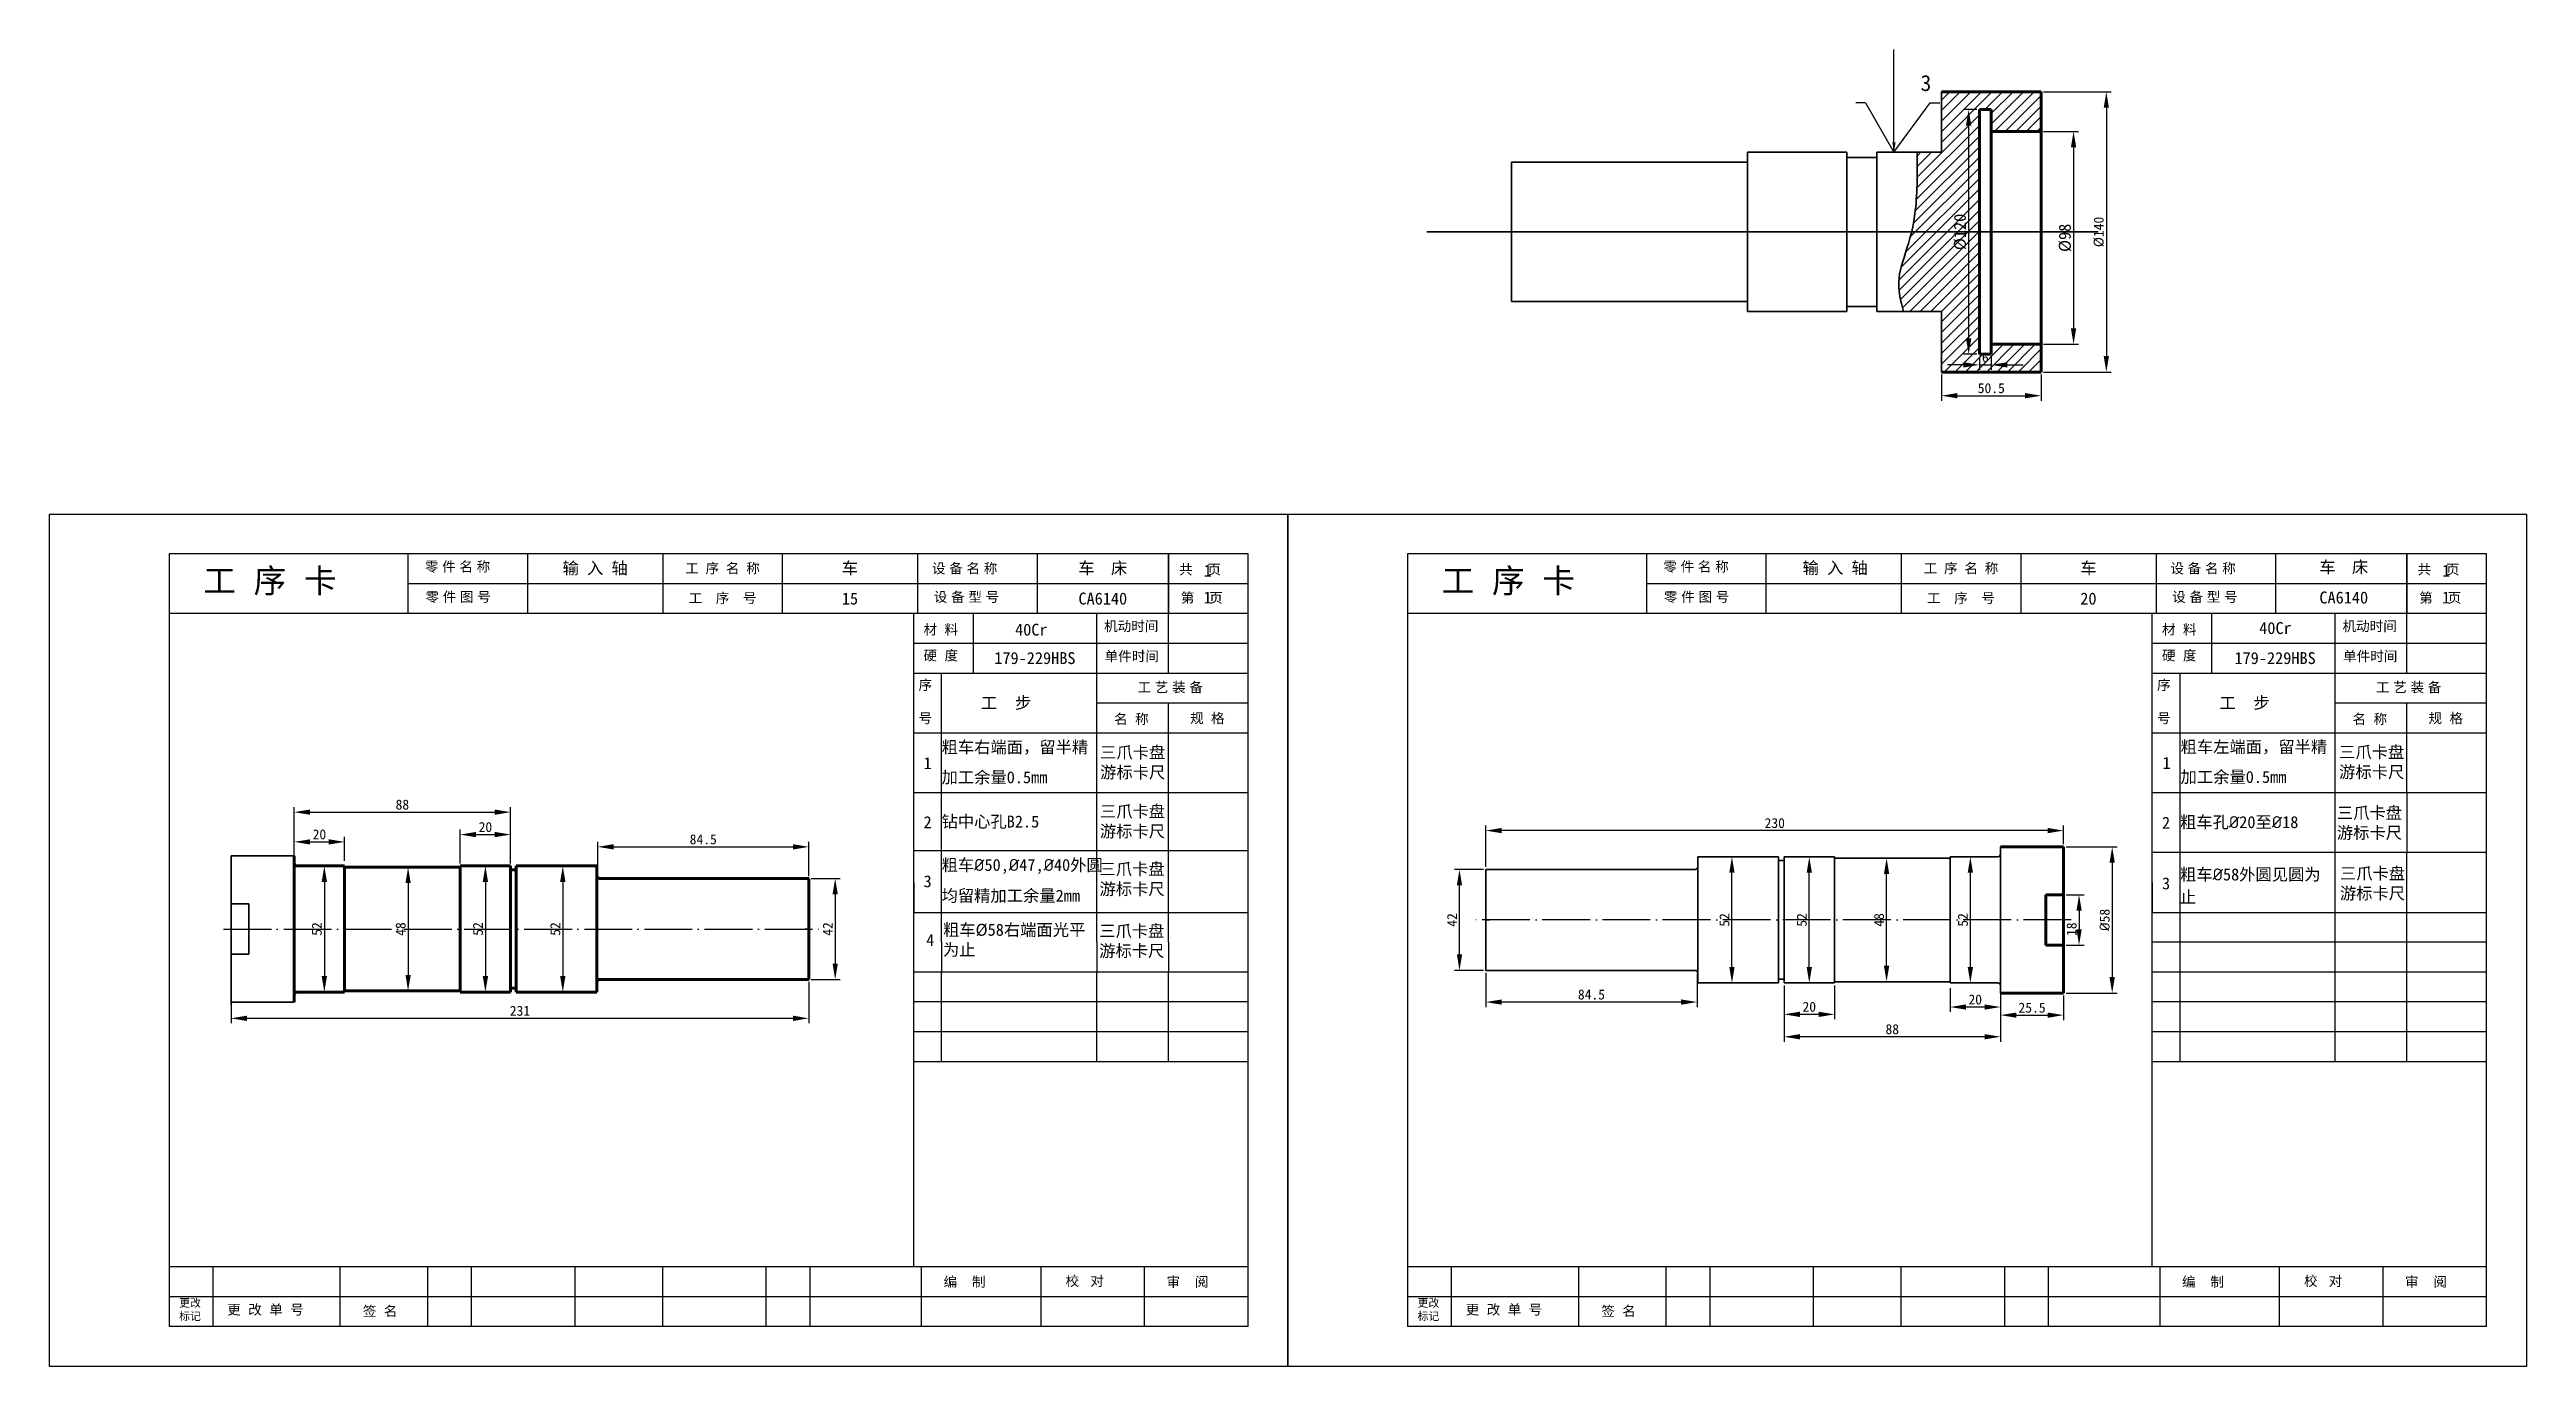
# Model space of a CAD drawing. Header units: millimetres. Extents: x -768 to 1998, y -1210 to -137.
# Drawn here: x 675 to 1297, y -470 to -139 of the extents above; entities that cross this region are included whole.
import ezdxf

# ---------------------------------------------------------------- set-up
doc = ezdxf.new("R2010")
doc.units = ezdxf.units.MM
doc.header["$LTSCALE"] = 0.5
doc.header["$MEASUREMENT"] = 0
doc.linetypes.add('ACAD_ISO04W100', pattern=[30, 24, -3, 0, -3])
doc.layers.add('bx', color=4, linetype='Continuous', plot=False)
for name, color, linetype, lineweight in [('cu', 7, 'Continuous', 70), ('pou', 7, 'Continuous', 30), ('xi', 7, 'Continuous', 35), ('粗实线', 7, 'Continuous', 70)]:
    doc.layers.add(name, color=color, linetype=linetype, lineweight=lineweight)
doc.layers.add('中心线', color=255, linetype='ACAD_ISO04W100')
doc.layers.add('尺寸标注', color=255, linetype='Continuous')
doc.styles.get("Standard").update_dxf_attribs({"font": '', "height": 2.5})
doc.styles.get('Standard').set_extended_font_data('SimSun')
doc.dimstyles.new('DIN', dxfattribs={"dimtxt": 2.5, "dimasz": 4, "dimexe": 1.25, "dimexo": 0.625, "dimtad": 1, "dimdec": 4, "dimdsep": 46, "dimlunit": 6, "dimtxsty": 'Standard', "dimcen": 2.5, "dimadec": 0, "dimazin": 0, "dimtfac": 1, "dimtdec": 4, "dimtmove": 0, "dimatfit": 3, "dimfxl": 1, "dimtvp": 1, "dimtolj": 1, "dimtzin": 0, "dimarcsym": 0})
doc.dimstyles.new('ISO-25', dxfattribs={"dimtxt": 2.5, "dimasz": 2.5, "dimexe": 1.25, "dimexo": 0.625, "dimtad": 1, "dimdsep": 46, "dimtxsty": 'Standard', "dimcen": 2.5, "dimadec": 0, "dimazin": 0, "dimtp": 0.5, "dimtm": 0.3, "dimtfac": 1, "dimtmove": 0, "dimatfit": 3, "dimfxl": 1, "dimarcsym": 0})
doc.dimstyles.new('zhijingbiaozhu', dxfattribs={"dimtxt": 4, "dimasz": 4, "dimexe": 1.25, "dimexo": 0.625, "dimtad": 1, "dimtxsty": 'Standard', "dimcen": 2.5, "dimadec": 0, "dimazin": 0, "dimtfac": 1, "dimtmove": 0, "dimatfit": 3, "dimfxl": 1, "dimarcsym": 0})

msp = doc.modelspace()

# ---------------------------------------------------------------- texts
at = {"color": 0, "linetype": 'ByBlock', "lineweight": 30, "attachment_point": 1}
for s, insert, char_height, width in [('\\fￋￎￌ￥|b0|i0|c134|p2;零 件 名 称', (769.23183, -267.71409), 2.5, 36.6), ('\\fￋￎￌ￥|b0|i0|c134|p2;零 件 名 称', (1080.23183, -267.71409), 2.5, 36.6), ('\\fￋￎￌ￥|b0|i0|c134|p2;零 件 图 号', (769.39178, -275.2962), 2.5, 30), ('\\fￋￎￌ￥|b0|i0|c134|p2;设 备 型 号', (897.03898, -275.31997), 2.5, 29.4), ('\\fￋￎￌ￥|b0|i0|c134|p2;零 件 图 号', (1080.39178, -275.2962), 2.5, 30), ('\\fￋￎￌ￥|b0|i0|c134|p2;设 备 型 号', (1208.03898, -275.31997), 2.5, 29.4), ('{\\fￋￎￌ￥|b0|i0|c134|p2;材  料}', (894.45584, -283.49288), 2.5, 15), ('{\\fￋￎￌ￥|b0|i0|c134|p2;材  料}', (1205.45584, -283.49288), 2.5, 15), ('{\\fￋￎￌ￥|b0|i0|c134|p2;硬  度}', (894.45584, -290.01336), 2.5, 14.2145265), ('{\\fￋￎￌ￥|b0|i0|c134|p2;硬  度}', (1205.45584, -290.01336), 2.5, 14.2145265), ('{\\fￋￎￌ￥|b0|i0|c134|p2;序\\P\\P号}', (893.22173, -297.4237), 2.5, 5.073), ('{\\fￋￎￌ￥|b0|i0|c134|p2;工 艺 装 备}', (948.19808, -297.99677), 2.5, 38.2164), ('{\\fￋￎￌ￥|b0|i0|c134|p2;序\\P\\P号}', (1204.22173, -297.4237), 2.5, 5.073), ('{\\fￋￎￌ￥|b0|i0|c134|p2;工 艺 装 备}', (1259.19808, -297.99677), 2.5, 38.2164), ('{\\fￋￎￌ￥|b0|i0|c134|p2;名  称}', (942.31436, -305.96657), 2.5, 17.7554), ('{\\fￋￎￌ￥|b0|i0|c134|p2;规  格}', (961.38781, -305.76305), 2.5, 29.7614), ('{\\fￋￎￌ￥|b0|i0|c134|p2;名  称}', (1253.31436, -305.96657), 2.5, 17.7554), ('{\\fￋￎￌ￥|b0|i0|c134|p2;规  格}', (1272.38781, -305.76305), 2.5, 29.7614), ('{\\fￋￎￌ￥|b0|i0|c134|p2;编    制}', (899.48895, -447.26302), 2.5, 30), ('{\\fￋￎￌ￥|b0|i0|c134|p2;校   对}', (930.13745, -447.0471), 2.5, 26), ('{\\fￋￎￌ￥|b0|i0|c134|p2;审    阅}', (955.48895, -447.26302), 2.5, 26), ('{\\fￋￎￌ￥|b0|i0|c134|p2;编    制}', (1210.48895, -447.26302), 2.5, 30), ('{\\fￋￎￌ￥|b0|i0|c134|p2;校   对}', (1241.13745, -447.0471), 2.5, 26), ('{\\fￋￎￌ￥|b0|i0|c134|p2;审    阅}', (1266.48895, -447.26302), 2.5, 26), ('{\\fￋￎￌ￥|b0|i0|c134|p2;更改\\P标记}', (707.53668, -452.81422), 2, 9), ('{\\fￋￎￌ￥|b0|i0|c134|p2;更  改  单  号}', (719.61196, -454.23005), 2.5, 30.9400451), ('{\\fￋￎￌ￥|b0|i0|c134|p2;更改\\P标记}', (1018.53668, -452.81422), 2, 9), ('{\\fￋￎￌ￥|b0|i0|c134|p2;更  改  单  号}', (1030.61196, -454.23005), 2.5, 30.9400451), ('{\\fￋￎￌ￥|b0|i0|c134|p2;签  名}', (753.66721, -454.61384), 2.5, 18.2414), ('{\\fￋￎￌ￥|b0|i0|c134|p2;签  名}', (1064.66721, -454.61384), 2.5, 18.2414)]:
    msp.add_mtext(s, dxfattribs=dict(at, insert=insert, char_height=char_height, width=width))
for s, insert, char_height, width, attachment_point in [('{\\fKaiTi_GB2312|b0|i0|c134|p49;输 入 轴}', (1123.38979, -269.44127), 3, 34, 5), ('工 序 名 称', (843.98895, -269.51302), 2.5, 30, 5), ('1', (964.80977, -268.49682), 3, 6.1620423, 1), ('工 序 名 称', (1154.98895, -269.51302), 2.5, 30, 5), ('1', (1275.80977, -268.49682), 3, 6.1620423, 1), ('工  序  号', (843.98895, -277.01302), 2.5, 30, 5), ('1', (964.77558, -275.22735), 3, 6.1620423, 1), ('工  序  号', (1154.98895, -277.01302), 2.5, 30, 5), ('1', (1275.77558, -275.22735), 3, 6.1620423, 1), ('40Cr', (921.52707, -284.82396), 3, 31, 5), ('40Cr', (1233.95773, -284.41587), 3, 31, 5)]:
    msp.add_mtext(s, dxfattribs=dict(insert=insert, char_height=char_height, width=width, attachment_point=attachment_point))
at = {"color": 0, "linetype": 'ByBlock', "attachment_point": 1}
for s, insert, char_height, width in [('{\\fￋￎￌ￥|b0|i0|c134|p2;工  序  卡}', (713.58947, -269.51321), 6, 58.6449659), ('{\\fￋￎￌ￥|b0|i0|c134|p2;共    页}', (958.6344, -268.43489), 2.5, 17.6706), ('{\\fￋￎￌ￥|b0|i0|c134|p2;工  序  卡}', (1024.58947, -269.51321), 6, 58.6449659), ('{\\fￋￎￌ￥|b0|i0|c134|p2;共    页}', (1269.6344, -268.43489), 2.5, 17.6706), ('{\\fￋￎￌ￥|b0|i0|c134|p2;第    页}', (959.06539, -275.53797), 2.5, 18.5326), ('{\\fￋￎￌ￥|b0|i0|c134|p2;第    页}', (1270.06539, -275.53797), 2.5, 18.5326), ('{\\fￋￎￌ￥|b0|i0|c134|p2;机动时间}', (939.79806, -282.66233), 2.5, 18), ('{\\fￋￎￌ￥|b0|i0|c134|p2;机动时间}', (1250.79806, -282.66233), 2.5, 18), ('{\\fￋￎￌ￥|b0|i0|c134|p2;单件时间}', (939.93443, -290.20624), 2.5, 18), ('{\\fￋￎￌ￥|b0|i0|c134|p2;单件时间}', (1250.93443, -290.20624), 2.5, 18), ('{\\fￋￎￌ￥|b0|i0|c134|p2;工    步}', (908.88654, -301.66271), 3, 28.7499), ('{\\fￋￎￌ￥|b0|i0|c134|p2;工    步}', (1219.88654, -301.66271), 3, 28.7499)]:
    msp.add_mtext(s, dxfattribs=dict(at, insert=insert, char_height=char_height, width=width))
at = {"color": 0, "linetype": 'ByBlock', "lineweight": 40, "char_height": 2.5, "width": 26.4, "attachment_point": 1}
for insert in [(896.57036, -268.16861), (1207.57036, -268.16861)]:
    msp.add_mtext('\\fￋￎￌ￥|b0|i0|c134|p2;设 备 名 称', dxfattribs=dict(at, insert=insert))
at = {"layer": 'pou'}
for s, insert, char_height, width, attachment_point in [('3', (1146.18097, -147.60024), 4, 14.4304336, 5), ('粗车{\\fKaiTi_GB2312|b0|i0|c134|p49;%%C58}右端面光平为止', (899.34464, -362.7889), 3, 39, 4), ('4', (896.16839, -362.70789), 3, 7, 5)]:
    msp.add_mtext(s, dxfattribs=dict(at, insert=insert, char_height=char_height, width=width, attachment_point=attachment_point))
at = {"layer": 'xi', "char_height": 3}
for s, insert, width, attachment_point in [('{\\fKaiTi_GB2312|b0|i0|c134|p49;输 入 轴}', (811.98895, -269.51302), 34, 5), ('{\\fKaiTi_GB2312|b0|i0|c134|p49;车}', (875.98895, -269.51302), 34, 5), ('{\\fKaiTi_GB2312|b0|i0|c134|p49;车  床}', (939.48895, -269.51302), 33, 5), ('{\\fKaiTi_GB2312|b0|i0|c134|p49;车}', (1186.98895, -269.51302), 34, 5), ('{\\fKaiTi_GB2312|b0|i0|c134|p49;车  床}', (1251.11729, -269.249), 33, 5), ('15', (875.98895, -277.01302), 34, 5), ('CA6140', (939.48895, -277.01302), 33, 5), ('20', (1186.98895, -277.01302), 34, 5), ('CA6140', (1251.11729, -276.749), 33, 5), ('179-229HBS', (922.43095, -291.95453), 31, 5), ('179-229HBS', (1233.86309, -291.95768), 31, 5), ('1', (895.48895, -318.31047), 7, 5), ('{\\fKaiTi_GB2312|b0|i0|c134|p49;粗车右端面，留半精}', (898.98895, -314.51302), 39, 4), ('{\\fKaiTi_GB2312|b0|i0|c134|p49;三爪卡盘\\P游标卡尺}', (946.98895, -318.26302), 18, 5), ('1', (1206.62457, -318.23555), 7, 5), ('{\\fKaiTi_GB2312|b0|i0|c134|p49;粗车左端面，留半精}', (1210.12457, -314.4381), 39, 4), ('{\\fKaiTi_GB2312|b0|i0|c134|p49;三爪卡盘\\P游标卡尺}', (1258.12457, -318.1881), 18, 5), ('{\\fKaiTi_GB2312|b0|i0|c134|p49;加工余量}0.5mm', (898.98895, -322.01302), 39, 4), ('{\\fKaiTi_GB2312|b0|i0|c134|p49;加工余量}0.5mm', (1210.12457, -321.9381), 39, 4), ('{\\fKaiTi_GB2312|b0|i0|c134|p49;三爪卡盘\\P游标卡尺}', (946.93109, -333.07548), 18, 5), ('{\\fKaiTi_GB2312|b0|i0|c134|p49;三爪卡盘\\P游标卡尺     }', (1257.55494, -333.43914), 21.8591788, 5), ('2', (895.48895, -333.12948), 7, 5), ('{\\fKaiTi_GB2312|b0|i0|c134|p49;钻中心孔}B2.5', (898.98895, -333.12948), 39, 4), ('2', (1206.48895, -333.27595), 7, 5), ('粗车孔{\\fISOCPEUR|b0|i0|c0|p34;%%C}20至{\\fISOCPEUR|b0|i0|c0|p34;%%C}18', (1209.98895, -333.27595), 39, 4), ('粗车{\\fISOCPEUR|b0|i0|c0|p34;%%C}50,{\\fISOCPEUR|b0|i0|c0|p34;%%C}47,{\\fISOCPEUR|b0|i0|c0|p34;%%C}40外圆', (898.98895, -344.24593), 39, 4), ('3', (895.48895, -347.99593), 7, 5), ('{\\fKaiTi_GB2312|b0|i0|c134|p49;三爪卡盘\\P游标卡尺}', (946.83922, -347.54909), 18, 5), ('3', (1206.48895, -348.51086), 7, 5), ('粗车{\\fISOCPEUR|b0|i0|c0|p34;%%C}58外圆见圆为', (1209.98895, -346.41087), 39, 4), ('{\\fKaiTi_GB2312|b0|i0|c134|p49;三爪卡盘\\P游标卡尺}', (1258.3225, -348.65253), 18, 5), ('{\\fKaiTi_GB2312|b0|i0|c134|p49;均留精加工余量}2mm', (898.98895, -351.74593), 39, 4), ('{\\fKaiTi_GB2312|b0|i0|c134|p49;止}', (1209.98895, -352.01302), 39, 4), ('{\\fKaiTi_GB2312|b0|i0|c134|p49;三爪卡盘\\P游标卡尺}', (946.7603, -363.10499), 18, 5)]:
    msp.add_mtext(s, dxfattribs=dict(at, insert=insert, width=width, attachment_point=attachment_point))

# ---------------------------------------------------------------- blocks, each defined once
blk = doc.blocks.new('gxk1')
at = {"linetype": 'Continuous'}
for p, q in [((84, 7.5), (0, 7.5)), ((0, 0), (0, 7.5)), ((7, 0), (7, 7.5)), ((46, 0), (46, 7.5)), ((64, 0), (64, 7.5)), ((84, 0), (84, 7.5)), ((84, 0), (0, 0))]:
    blk.add_line(p, q, dxfattribs=at)
at = {"linetype": 'Continuous', "flags": 8}
for tag, p in [('XH', (0, 0)), ('GB', (7, 0)), ('MC', (46, 0)), ('GG', (64, 0))]:
    blk.add_attdef(tag, p, '', height=7, dxfattribs=at)
blk = doc.blocks.new('*D9')
at = {"layer": 'Defpoints', "color": 0, "transparency": 16777216}
for p in [(1159.6, -215.67), (1162.6, -215.67), (1162.6, -218.32)]:
    blk.add_point(p, dxfattribs=at)
at = {"layer": 'xi', "color": 0, "lineweight": -2, "transparency": 16777216}
for p, q in [((1159.6, -216.3), (1159.6, -219.57)), ((1162.6, -216.3), (1162.6, -219.57)), ((1155.6, -218.32), (1151.6, -218.32)), ((1159.6, -218.32), (1162.6, -218.32)), ((1166.6, -218.32), (1170.6, -218.32))]:
    blk.add_line(p, q, dxfattribs=at)
at = {"layer": 'xi', "color": 0, "transparency": 16777216}
for points in [[(1155.6, -217.65), (1155.6, -218.99), (1159.6, -218.32)], [(1166.6, -217.65), (1166.6, -218.99), (1162.6, -218.32)]]:
    blk.add_solid(points, dxfattribs=at)
at = {"layer": 'xi', "color": 0, "transparency": 16777216, "insert": (1161.1, -216.45), "char_height": 2.5, "attachment_point": 5}
blk.add_mtext('\\A1;6', dxfattribs=at)
blk = doc.blocks.new('*D10')
at = {"layer": 'Defpoints', "color": 0, "transparency": 16777216}
for p in [(1150.1, -220.12), (1175.1, -220.12), (1175.1, -226.06)]:
    blk.add_point(p, dxfattribs=at)
at = {"layer": 'xi', "color": 0, "lineweight": -2, "transparency": 16777216}
for p, q in [((1150.1, -220.75), (1150.1, -227.31)), ((1175.1, -220.75), (1175.1, -227.31)), ((1154.1, -226.06), (1171.1, -226.06))]:
    blk.add_line(p, q, dxfattribs=at)
at = {"layer": 'xi', "color": 0, "transparency": 16777216}
for points in [[(1154.1, -225.39), (1154.1, -226.72), (1150.1, -226.06)], [(1171.1, -225.39), (1171.1, -226.72), (1175.1, -226.06)]]:
    blk.add_solid(points, dxfattribs=at)
at = {"layer": 'xi', "color": 0, "transparency": 16777216, "insert": (1162.6, -224.18), "char_height": 2.5, "attachment_point": 5}
blk.add_mtext('\\A1;50.5', dxfattribs=at)
blk = doc.blocks.new('*D11')
at = {"layer": 'Defpoints', "color": 0, "transparency": 16777216}
for p in [(1175.1, -159.71), (1175.1, -213.15), (1183.26, -213.15)]:
    blk.add_point(p, dxfattribs=at)
at = {"layer": 'xi', "color": 0, "lineweight": -2, "transparency": 16777216}
for p, q in [((1175.73, -159.71), (1184.51, -159.71)), ((1183.26, -163.71), (1183.26, -209.15)), ((1175.73, -213.15), (1184.51, -213.15))]:
    blk.add_line(p, q, dxfattribs=at)
at = {"layer": 'xi', "color": 0, "transparency": 16777216}
for points in [[(1182.59, -163.71), (1183.93, -163.71), (1183.26, -159.71)], [(1182.59, -209.15), (1183.93, -209.15), (1183.26, -213.15)]]:
    blk.add_solid(points, dxfattribs=at)
at = {"layer": 'xi', "color": 0, "transparency": 16777216, "insert": (1181.13, -186.43), "char_height": 3, "attachment_point": 5, "rotation": 90}
blk.add_mtext('%%c98', dxfattribs=at)
blk = doc.blocks.new('*D12')
at = {"layer": 'Defpoints', "color": 0, "transparency": 16777216}
for p in [(1159.6, -154.23), (1156.91, -215.67), (1159.6, -215.67)]:
    blk.add_point(p, dxfattribs=at)
at = {"layer": 'xi', "color": 0, "lineweight": -2, "transparency": 16777216}
for p, q in [((1158.98, -154.23), (1155.66, -154.23)), ((1156.91, -158.23), (1156.91, -211.67)), ((1158.98, -215.67), (1155.66, -215.67))]:
    blk.add_line(p, q, dxfattribs=at)
at = {"layer": 'xi', "color": 0, "transparency": 16777216}
for points in [[(1156.24, -158.23), (1157.58, -158.23), (1156.91, -154.23)], [(1156.24, -211.67), (1157.58, -211.67), (1156.91, -215.67)]]:
    blk.add_solid(points, dxfattribs=at)
at = {"layer": 'xi', "color": 0, "transparency": 16777216, "insert": (1154.78, -184.95), "char_height": 3, "attachment_point": 5, "rotation": 90}
blk.add_mtext('%%C120', dxfattribs=at)
blk = doc.blocks.new('*D63')
at = {"layer": 'Defpoints', "color": 0, "transparency": 16777216}
for p in [(1175.1, -149.78), (1175.1, -220.12), (1191.49, -220.12)]:
    blk.add_point(p, dxfattribs=at)
at = {"layer": 'xi', "color": 0, "lineweight": -2, "transparency": 16777216}
for p, q in [((1175.73, -149.78), (1192.74, -149.78)), ((1191.49, -153.78), (1191.49, -216.12)), ((1175.73, -220.12), (1192.74, -220.12))]:
    blk.add_line(p, q, dxfattribs=at)
at = {"layer": 'xi', "color": 0, "transparency": 16777216}
for points in [[(1190.82, -153.78), (1192.15, -153.78), (1191.49, -149.78)], [(1190.82, -216.12), (1192.15, -216.12), (1191.49, -220.12)]]:
    blk.add_solid(points, dxfattribs=at)
at = {"layer": 'xi', "color": 0, "transparency": 16777216, "insert": (1189.61, -184.95), "char_height": 2.5, "attachment_point": 5, "rotation": 90}
blk.add_mtext('\\A1;%%c140', dxfattribs=at)
blk = doc.blocks.new('*D75')
at = {"layer": 'Defpoints', "color": 0, "transparency": 16777216}
for p in [(865.65, -372.61), (720.58, -378.32), (865.65, -382.37)]:
    blk.add_point(p, dxfattribs=at)
at = {"layer": 'xi', "color": 0, "lineweight": -2, "transparency": 16777216}
for p, q in [((720.58, -378.94), (720.58, -383.62)), ((865.65, -373.23), (865.65, -383.62)), ((724.58, -382.37), (861.65, -382.37))]:
    blk.add_line(p, q, dxfattribs=at)
at = {"layer": 'xi', "color": 0, "transparency": 16777216}
for points in [[(724.58, -381.7), (724.58, -383.04), (720.58, -382.37)], [(861.65, -381.7), (861.65, -383.04), (865.65, -382.37)]]:
    blk.add_solid(points, dxfattribs=at)
at = {"layer": 'xi', "color": 0, "transparency": 16777216, "insert": (793.12, -380.49), "char_height": 2.5, "attachment_point": 5}
blk.add_mtext('\\A1;231', dxfattribs=at)
blk = doc.blocks.new('*D76')
at = {"layer": 'Defpoints', "color": 0, "transparency": 16777216}
for p in [(743.1, -344.11), (743.1, -375.78), (744, -375.78)]:
    blk.add_point(p, dxfattribs=at)
at = {"layer": 'xi', "color": 0, "lineweight": -2, "transparency": 16777216}
for p, q in [((743.73, -344.11), (745.25, -344.11)), ((744, -348.11), (744, -371.78)), ((743.73, -375.78), (745.25, -375.78))]:
    blk.add_line(p, q, dxfattribs=at)
at = {"layer": 'xi', "color": 0, "transparency": 16777216}
for points in [[(743.33, -348.11), (744.66, -348.11), (744, -344.11)], [(743.33, -371.78), (744.66, -371.78), (744, -375.78)]]:
    blk.add_solid(points, dxfattribs=at)
at = {"layer": 'xi', "color": 0, "transparency": 16777216, "insert": (742.12, -359.94), "char_height": 2.5, "attachment_point": 5, "rotation": 90}
blk.add_mtext('\\A1;52', dxfattribs=at)
blk = doc.blocks.new('*D77')
at = {"layer": 'Defpoints', "color": 0, "transparency": 16777216}
for p in [(766.42, -344.43), (765.03, -375.47), (766.42, -375.47)]:
    blk.add_point(p, dxfattribs=at)
at = {"layer": 'xi', "color": 0, "lineweight": -2, "transparency": 16777216}
for p, q in [((765.8, -344.43), (763.78, -344.43)), ((765.03, -348.43), (765.03, -371.47)), ((765.8, -375.47), (763.78, -375.47))]:
    blk.add_line(p, q, dxfattribs=at)
at = {"layer": 'xi', "color": 0, "transparency": 16777216}
for points in [[(764.37, -348.43), (765.7, -348.43), (765.03, -344.43)], [(764.37, -371.47), (765.7, -371.47), (765.03, -375.47)]]:
    blk.add_solid(points, dxfattribs=at)
at = {"layer": 'xi', "color": 0, "transparency": 16777216, "insert": (763.16, -359.95), "char_height": 2.5, "attachment_point": 5, "rotation": 90}
blk.add_mtext('\\A1;48', dxfattribs=at)
blk = doc.blocks.new('*D78')
at = {"layer": 'Defpoints', "color": 0, "transparency": 16777216}
for p in [(784.44, -344.11), (784.44, -375.78), (784.44, -375.78)]:
    blk.add_point(p, dxfattribs=at)
at = {"layer": 'xi', "color": 0, "lineweight": -2, "transparency": 16777216}
for p, q in [((783.82, -344.11), (783.19, -344.11)), ((784.44, -348.11), (784.44, -371.78)), ((783.82, -375.78), (783.19, -375.78))]:
    blk.add_line(p, q, dxfattribs=at)
at = {"layer": 'xi', "color": 0, "transparency": 16777216}
for points in [[(783.78, -348.11), (785.11, -348.11), (784.44, -344.11)], [(783.78, -371.78), (785.11, -371.78), (784.44, -375.78)]]:
    blk.add_solid(points, dxfattribs=at)
at = {"layer": 'xi', "color": 0, "transparency": 16777216, "insert": (782.57, -359.94), "char_height": 2.5, "attachment_point": 5, "rotation": 90}
blk.add_mtext('\\A1;52', dxfattribs=at)
blk = doc.blocks.new('*D79')
at = {"layer": 'Defpoints', "color": 0, "transparency": 16777216}
for p in [(802.3, -344.11), (802.3, -375.78), (803.87, -375.78)]:
    blk.add_point(p, dxfattribs=at)
at = {"layer": 'xi', "color": 0, "lineweight": -2, "transparency": 16777216}
for p, q in [((802.92, -344.11), (805.12, -344.11)), ((803.87, -348.11), (803.87, -371.78)), ((802.92, -375.78), (805.12, -375.78))]:
    blk.add_line(p, q, dxfattribs=at)
at = {"layer": 'xi', "color": 0, "transparency": 16777216}
for points in [[(803.21, -348.11), (804.54, -348.11), (803.87, -344.11)], [(803.21, -371.78), (804.54, -371.78), (803.87, -375.78)]]:
    blk.add_solid(points, dxfattribs=at)
at = {"layer": 'xi', "color": 0, "transparency": 16777216, "insert": (802, -359.94), "char_height": 2.5, "attachment_point": 5, "rotation": 90}
blk.add_mtext('\\A1;52', dxfattribs=at)
blk = doc.blocks.new('*D80')
at = {"layer": 'Defpoints', "color": 0, "transparency": 16777216}
for p in [(865.65, -347.27), (865.65, -372.61), (872.28, -372.61)]:
    blk.add_point(p, dxfattribs=at)
at = {"layer": 'xi', "color": 0, "lineweight": -2, "transparency": 16777216}
for p, q in [((866.28, -347.27), (873.53, -347.27)), ((872.28, -351.27), (872.28, -368.61)), ((866.28, -372.61), (873.53, -372.61))]:
    blk.add_line(p, q, dxfattribs=at)
at = {"layer": 'xi', "color": 0, "transparency": 16777216}
for points in [[(871.62, -351.27), (872.95, -351.27), (872.28, -347.27)], [(871.62, -368.61), (872.95, -368.61), (872.28, -372.61)]]:
    blk.add_solid(points, dxfattribs=at)
at = {"layer": 'xi', "color": 0, "transparency": 16777216, "insert": (870.41, -359.94), "char_height": 2.5, "attachment_point": 5, "rotation": 90}
blk.add_mtext('\\A1;42', dxfattribs=at)
blk = doc.blocks.new('*D81')
at = {"layer": 'Defpoints', "color": 0, "transparency": 16777216}
for p in [(749.1, -338.07), (736.43, -343.43), (749.1, -343.43)]:
    blk.add_point(p, dxfattribs=at)
at = {"layer": 'xi', "color": 0, "lineweight": -2, "transparency": 16777216}
for p, q in [((736.43, -342.81), (736.43, -336.82)), ((740.43, -338.07), (745.1, -338.07)), ((749.1, -342.81), (749.1, -336.82))]:
    blk.add_line(p, q, dxfattribs=at)
at = {"layer": 'xi', "color": 0, "transparency": 16777216}
for points in [[(740.43, -337.41), (740.43, -338.74), (736.43, -338.07)], [(745.1, -337.41), (745.1, -338.74), (749.1, -338.07)]]:
    blk.add_solid(points, dxfattribs=at)
at = {"layer": 'xi', "color": 0, "transparency": 16777216, "insert": (742.76, -336.2), "char_height": 2.5, "attachment_point": 5}
blk.add_mtext('\\A1;20', dxfattribs=at)
blk = doc.blocks.new('*D82')
at = {"layer": 'Defpoints', "color": 0, "transparency": 16777216}
for p in [(790.78, -336.24), (778.11, -344.11), (790.78, -344.11)]:
    blk.add_point(p, dxfattribs=at)
at = {"layer": 'xi', "color": 0, "lineweight": -2, "transparency": 16777216}
for p, q in [((778.11, -343.48), (778.11, -334.99)), ((790.78, -343.48), (790.78, -334.99)), ((782.11, -336.24), (786.78, -336.24))]:
    blk.add_line(p, q, dxfattribs=at)
at = {"layer": 'xi', "color": 0, "transparency": 16777216}
for points in [[(782.11, -335.57), (782.11, -336.9), (778.11, -336.24)], [(786.78, -335.57), (786.78, -336.9), (790.78, -336.24)]]:
    blk.add_solid(points, dxfattribs=at)
at = {"layer": 'xi', "color": 0, "transparency": 16777216, "insert": (784.44, -334.36), "char_height": 2.5, "attachment_point": 5}
blk.add_mtext('\\A1;20', dxfattribs=at)
blk = doc.blocks.new('*D83')
at = {"layer": 'Defpoints', "color": 0, "transparency": 16777216}
for p in [(865.65, -339.32), (812.64, -347.07), (865.65, -347.27)]:
    blk.add_point(p, dxfattribs=at)
at = {"layer": 'xi', "color": 0, "lineweight": -2, "transparency": 16777216}
for p, q in [((812.64, -346.44), (812.64, -338.07)), ((816.64, -339.32), (861.65, -339.32)), ((865.65, -346.64), (865.65, -338.07))]:
    blk.add_line(p, q, dxfattribs=at)
at = {"layer": 'xi', "color": 0, "transparency": 16777216}
for points in [[(816.64, -338.65), (816.64, -339.99), (812.64, -339.32)], [(861.65, -338.65), (861.65, -339.99), (865.65, -339.32)]]:
    blk.add_solid(points, dxfattribs=at)
at = {"layer": 'xi', "color": 0, "transparency": 16777216, "insert": (839.15, -337.45), "char_height": 2.5, "attachment_point": 5}
blk.add_mtext('\\A1;84.5', dxfattribs=at)
blk = doc.blocks.new('*D84')
at = {"layer": 'Defpoints', "color": 0, "transparency": 16777216}
for p in [(790.78, -330.61), (736.43, -341.58), (790.78, -341.58)]:
    blk.add_point(p, dxfattribs=at)
at = {"layer": 'xi', "color": 0, "lineweight": -2, "transparency": 16777216}
for p, q in [((736.43, -340.96), (736.43, -329.36)), ((790.78, -340.96), (790.78, -329.36)), ((740.43, -330.61), (786.78, -330.61))]:
    blk.add_line(p, q, dxfattribs=at)
at = {"layer": 'xi', "color": 0, "transparency": 16777216}
for points in [[(740.43, -329.94), (740.43, -331.28), (736.43, -330.61)], [(786.78, -329.94), (786.78, -331.28), (790.78, -330.61)]]:
    blk.add_solid(points, dxfattribs=at)
at = {"layer": 'xi', "color": 0, "transparency": 16777216, "insert": (763.6, -328.73), "char_height": 2.5, "attachment_point": 5}
blk.add_mtext('\\A1;88', dxfattribs=at)
blk = doc.blocks.new('*D94')
at = {"layer": 'Defpoints', "color": 0, "transparency": 16777216}
for p in [(1035.68, -335.24), (1180.75, -339.29), (1035.68, -345)]:
    blk.add_point(p, dxfattribs=at)
at = {"layer": 'xi', "color": 0, "lineweight": -2, "transparency": 16777216}
for p, q in [((1035.68, -344.37), (1035.68, -333.99)), ((1176.75, -335.24), (1039.68, -335.24)), ((1180.75, -338.66), (1180.75, -333.99))]:
    blk.add_line(p, q, dxfattribs=at)
at = {"layer": 'xi', "color": 0, "transparency": 16777216}
for points in [[(1039.68, -334.57), (1039.68, -335.9), (1035.68, -335.24)], [(1176.75, -334.57), (1176.75, -335.9), (1180.75, -335.24)]]:
    blk.add_solid(points, dxfattribs=at)
at = {"layer": 'xi', "color": 0, "transparency": 16777216, "insert": (1108.22, -333.36), "char_height": 2.5, "attachment_point": 5}
blk.add_mtext('\\A1;230', dxfattribs=at)
blk = doc.blocks.new('*D85')
at = {"layer": 'Defpoints', "color": 0, "transparency": 16777216}
for p in [(1157.34, -341.83), (1158.24, -341.83), (1158.24, -373.5)]:
    blk.add_point(p, dxfattribs=at)
at = {"layer": 'xi', "color": 0, "lineweight": -2, "transparency": 16777216}
for p, q in [((1157.61, -341.83), (1156.09, -341.83)), ((1157.34, -369.5), (1157.34, -345.83)), ((1157.61, -373.5), (1156.09, -373.5))]:
    blk.add_line(p, q, dxfattribs=at)
at = {"layer": 'xi', "color": 0, "transparency": 16777216}
for points in [[(1156.67, -345.83), (1158.01, -345.83), (1157.34, -341.83)], [(1156.67, -369.5), (1158.01, -369.5), (1157.34, -373.5)]]:
    blk.add_solid(points, dxfattribs=at)
at = {"layer": 'xi', "color": 0, "transparency": 16777216, "insert": (1155.47, -357.66), "char_height": 2.5, "attachment_point": 5, "rotation": 90}
blk.add_mtext('\\A1;52', dxfattribs=at)
blk = doc.blocks.new('*D86')
at = {"layer": 'Defpoints', "color": 0, "transparency": 16777216}
for p in [(1134.92, -342.14), (1136.3, -342.14), (1134.92, -373.18)]:
    blk.add_point(p, dxfattribs=at)
at = {"layer": 'xi', "color": 0, "lineweight": -2, "transparency": 16777216}
for p, q in [((1135.54, -342.14), (1137.55, -342.14)), ((1136.3, -369.18), (1136.3, -346.14)), ((1135.54, -373.18), (1137.55, -373.18))]:
    blk.add_line(p, q, dxfattribs=at)
at = {"layer": 'xi', "color": 0, "transparency": 16777216}
for points in [[(1135.64, -346.14), (1136.97, -346.14), (1136.3, -342.14)], [(1135.64, -369.18), (1136.97, -369.18), (1136.3, -373.18)]]:
    blk.add_solid(points, dxfattribs=at)
at = {"layer": 'xi', "color": 0, "transparency": 16777216, "insert": (1134.43, -357.66), "char_height": 2.5, "attachment_point": 5, "rotation": 90}
blk.add_mtext('\\A1;48', dxfattribs=at)
blk = doc.blocks.new('*D87')
at = {"layer": 'Defpoints', "color": 0, "transparency": 16777216}
for p in [(1116.89, -341.83), (1116.89, -341.83), (1116.89, -373.5)]:
    blk.add_point(p, dxfattribs=at)
at = {"layer": 'xi', "color": 0, "lineweight": -2, "transparency": 16777216}
for p, q in [((1116.27, -341.83), (1115.64, -341.83)), ((1116.89, -369.5), (1116.89, -345.83)), ((1116.27, -373.5), (1115.64, -373.5))]:
    blk.add_line(p, q, dxfattribs=at)
at = {"layer": 'xi', "color": 0, "transparency": 16777216}
for points in [[(1116.23, -345.83), (1117.56, -345.83), (1116.89, -341.83)], [(1116.23, -369.5), (1117.56, -369.5), (1116.89, -373.5)]]:
    blk.add_solid(points, dxfattribs=at)
at = {"layer": 'xi', "color": 0, "transparency": 16777216, "insert": (1115.02, -357.66), "char_height": 2.5, "attachment_point": 5, "rotation": 90}
blk.add_mtext('\\A1;52', dxfattribs=at)
blk = doc.blocks.new('*D88')
at = {"layer": 'Defpoints', "color": 0, "transparency": 16777216}
for p in [(1097.47, -341.83), (1099.04, -341.83), (1099.04, -373.5)]:
    blk.add_point(p, dxfattribs=at)
at = {"layer": 'xi', "color": 0, "lineweight": -2, "transparency": 16777216}
for p, q in [((1098.41, -341.83), (1096.22, -341.83)), ((1097.47, -369.5), (1097.47, -345.83)), ((1098.41, -373.5), (1096.22, -373.5))]:
    blk.add_line(p, q, dxfattribs=at)
at = {"layer": 'xi', "color": 0, "transparency": 16777216}
for points in [[(1096.8, -345.83), (1098.13, -345.83), (1097.47, -341.83)], [(1096.8, -369.5), (1098.13, -369.5), (1097.47, -373.5)]]:
    blk.add_solid(points, dxfattribs=at)
at = {"layer": 'xi', "color": 0, "transparency": 16777216, "insert": (1095.59, -357.66), "char_height": 2.5, "attachment_point": 5, "rotation": 90}
blk.add_mtext('\\A1;52', dxfattribs=at)
blk = doc.blocks.new('*D89')
at = {"layer": 'Defpoints', "color": 0, "transparency": 16777216}
for p in [(1029.05, -345), (1035.68, -345), (1035.68, -370.34)]:
    blk.add_point(p, dxfattribs=at)
at = {"layer": 'xi', "color": 0, "lineweight": -2, "transparency": 16777216}
for p, q in [((1035.06, -345), (1027.8, -345)), ((1029.05, -366.34), (1029.05, -349)), ((1035.06, -370.34), (1027.8, -370.34))]:
    blk.add_line(p, q, dxfattribs=at)
at = {"layer": 'xi', "color": 0, "transparency": 16777216}
for points in [[(1028.39, -349), (1029.72, -349), (1029.05, -345)], [(1028.39, -366.34), (1029.72, -366.34), (1029.05, -370.34)]]:
    blk.add_solid(points, dxfattribs=at)
at = {"layer": 'xi', "color": 0, "transparency": 16777216, "insert": (1027.18, -357.67), "char_height": 2.5, "attachment_point": 5, "rotation": 90}
blk.add_mtext('\\A1;42', dxfattribs=at)
blk = doc.blocks.new('*D90')
at = {"layer": 'Defpoints', "color": 0, "transparency": 16777216}
for p in [(1152.24, -374.17), (1164.91, -374.17), (1152.24, -379.53)]:
    blk.add_point(p, dxfattribs=at)
at = {"layer": 'xi', "color": 0, "lineweight": -2, "transparency": 16777216}
for p, q in [((1152.24, -374.8), (1152.24, -380.78)), ((1164.91, -374.8), (1164.91, -380.78)), ((1160.91, -379.53), (1156.24, -379.53))]:
    blk.add_line(p, q, dxfattribs=at)
at = {"layer": 'xi', "color": 0, "transparency": 16777216}
for points in [[(1156.24, -378.87), (1156.24, -380.2), (1152.24, -379.53)], [(1160.91, -378.87), (1160.91, -380.2), (1164.91, -379.53)]]:
    blk.add_solid(points, dxfattribs=at)
at = {"layer": 'xi', "color": 0, "transparency": 16777216, "insert": (1158.57, -377.66), "char_height": 2.5, "attachment_point": 5}
blk.add_mtext('\\A1;20', dxfattribs=at)
blk = doc.blocks.new('*D91')
at = {"layer": 'Defpoints', "color": 0, "transparency": 16777216}
for p in [(1110.56, -373.5), (1123.23, -373.5), (1110.56, -381.37)]:
    blk.add_point(p, dxfattribs=at)
at = {"layer": 'xi', "color": 0, "lineweight": -2, "transparency": 16777216}
for p, q in [((1110.56, -374.12), (1110.56, -382.62)), ((1123.23, -374.12), (1123.23, -382.62)), ((1119.23, -381.37), (1114.56, -381.37))]:
    blk.add_line(p, q, dxfattribs=at)
at = {"layer": 'xi', "color": 0, "transparency": 16777216}
for points in [[(1114.56, -380.7), (1114.56, -382.04), (1110.56, -381.37)], [(1119.23, -380.7), (1119.23, -382.04), (1123.23, -381.37)]]:
    blk.add_solid(points, dxfattribs=at)
at = {"layer": 'xi', "color": 0, "transparency": 16777216, "insert": (1116.89, -379.49), "char_height": 2.5, "attachment_point": 5}
blk.add_mtext('\\A1;20', dxfattribs=at)
blk = doc.blocks.new('*D92')
at = {"layer": 'Defpoints', "color": 0, "transparency": 16777216}
for p in [(1035.68, -370.34), (1088.7, -370.54), (1035.68, -378.29)]:
    blk.add_point(p, dxfattribs=at)
at = {"layer": 'xi', "color": 0, "lineweight": -2, "transparency": 16777216}
for p, q in [((1035.68, -370.97), (1035.68, -379.54)), ((1088.7, -371.16), (1088.7, -379.54)), ((1084.7, -378.29), (1039.68, -378.29))]:
    blk.add_line(p, q, dxfattribs=at)
at = {"layer": 'xi', "color": 0, "transparency": 16777216}
for points in [[(1039.68, -377.62), (1039.68, -378.95), (1035.68, -378.29)], [(1084.7, -377.62), (1084.7, -378.95), (1088.7, -378.29)]]:
    blk.add_solid(points, dxfattribs=at)
at = {"layer": 'xi', "color": 0, "transparency": 16777216, "insert": (1062.19, -376.41), "char_height": 2.5, "attachment_point": 5}
blk.add_mtext('\\A1;84.5', dxfattribs=at)
blk = doc.blocks.new('*D93')
at = {"layer": 'Defpoints', "color": 0, "transparency": 16777216}
for p in [(1110.56, -376.02), (1164.91, -376.02), (1110.56, -387)]:
    blk.add_point(p, dxfattribs=at)
at = {"layer": 'xi', "color": 0, "lineweight": -2, "transparency": 16777216}
for p, q in [((1110.56, -376.65), (1110.56, -388.25)), ((1164.91, -376.65), (1164.91, -388.25)), ((1160.91, -387), (1114.56, -387))]:
    blk.add_line(p, q, dxfattribs=at)
at = {"layer": 'xi', "color": 0, "transparency": 16777216}
for points in [[(1114.56, -386.33), (1114.56, -387.66), (1110.56, -387)], [(1160.91, -386.33), (1160.91, -387.66), (1164.91, -387)]]:
    blk.add_solid(points, dxfattribs=at)
at = {"layer": 'xi', "color": 0, "transparency": 16777216, "insert": (1137.73, -385.12), "char_height": 2.5, "attachment_point": 5}
blk.add_mtext('\\A1;88', dxfattribs=at)
blk = doc.blocks.new('*D95')
at = {"layer": 'Defpoints', "color": 0, "transparency": 16777216}
for p in [(1164.91, -376.02), (1180.75, -376.02), (1180.75, -381.57)]:
    blk.add_point(p, dxfattribs=at)
at = {"layer": 'xi', "color": 0, "lineweight": -2, "transparency": 16777216}
for p, q in [((1164.91, -376.65), (1164.91, -382.82)), ((1180.75, -376.65), (1180.75, -382.82)), ((1168.91, -381.57), (1176.75, -381.57))]:
    blk.add_line(p, q, dxfattribs=at)
at = {"layer": 'xi', "color": 0, "transparency": 16777216}
for points in [[(1168.91, -380.91), (1168.91, -382.24), (1164.91, -381.57)], [(1176.75, -380.91), (1176.75, -382.24), (1180.75, -381.57)]]:
    blk.add_solid(points, dxfattribs=at)
at = {"layer": 'xi', "color": 0, "transparency": 16777216, "insert": (1172.83, -379.7), "char_height": 2.5, "attachment_point": 5}
blk.add_mtext('\\A1;25.5', dxfattribs=at)
blk = doc.blocks.new('*D96')
at = {"layer": 'Defpoints', "color": 0, "transparency": 16777216}
for p in [(1180.75, -351.34), (1180.75, -364), (1184.64, -364)]:
    blk.add_point(p, dxfattribs=at)
at = {"layer": 'xi', "color": 0, "lineweight": -2, "transparency": 16777216}
for p, q in [((1181.38, -351.34), (1185.89, -351.34)), ((1184.64, -355.34), (1184.64, -360)), ((1181.38, -364), (1185.89, -364))]:
    blk.add_line(p, q, dxfattribs=at)
at = {"layer": 'xi', "color": 0, "transparency": 16777216}
for points in [[(1183.98, -355.34), (1185.31, -355.34), (1184.64, -351.34)], [(1183.98, -360), (1185.31, -360), (1184.64, -364)]]:
    blk.add_solid(points, dxfattribs=at)
at = {"layer": 'xi', "color": 0, "transparency": 16777216, "insert": (1182.77, -360), "char_height": 2.5, "attachment_point": 5, "rotation": 90}
blk.add_mtext('\\A1;18', dxfattribs=at)
blk = doc.blocks.new('*D97')
at = {"layer": 'Defpoints', "color": 0, "transparency": 16777216}
for p in [(1180.75, -339.29), (1180.75, -376.02), (1192.96, -376.02)]:
    blk.add_point(p, dxfattribs=at)
at = {"layer": 'xi', "color": 0, "lineweight": -2, "transparency": 16777216}
for p, q in [((1181.38, -339.29), (1194.21, -339.29)), ((1192.96, -343.29), (1192.96, -372.02)), ((1181.38, -376.02), (1194.21, -376.02))]:
    blk.add_line(p, q, dxfattribs=at)
at = {"layer": 'xi', "color": 0, "transparency": 16777216}
for points in [[(1192.29, -343.29), (1193.62, -343.29), (1192.96, -339.29)], [(1192.29, -372.02), (1193.62, -372.02), (1192.96, -376.02)]]:
    blk.add_solid(points, dxfattribs=at)
at = {"layer": 'xi', "color": 0, "transparency": 16777216, "insert": (1191.08, -357.66), "char_height": 2.5, "attachment_point": 5, "rotation": 90}
blk.add_mtext('\\A1;{\\fISOCPEUR|b0|i0|c0|p34;%%C}58', dxfattribs=at)

# ---------------------------------------------------------------- dimensions: what is measured, and where the dimension line sits
at = {"layer": 'xi'}
for base, p1, p2, text, picture, middle in [((1156.90882, -215.67375), (1159.60243, -154.23101), (1159.60243, -215.67375), '%%C120', '*D12', (1154.78382, -184.95238)), ((1183.25922, -213.14923), (1175.10243, -159.71478), (1175.10243, -213.14923), '%%c98', '*D11', (1181.13422, -186.432))]:
    dim = msp.add_linear_dim(base=base, p1=p1, p2=p2, angle=90, text=text, dimstyle='zhijingbiaozhu', override={"dimpost": '%%c<>'}, dxfattribs=at)
    dim.commit()
    dim.dimension.update_dxf_attribs({"geometry": picture, "text_midpoint": middle})
dim = msp.add_linear_dim(base=(1191.48736, -220.12383), p1=(1175.10243, -149.78093), p2=(1175.10243, -220.12383), angle=90, text='%%c140', dimstyle='DIN', dxfattribs=at)
dim.commit()
dim.dimension.update_dxf_attribs({"geometry": '*D63', "text_midpoint": (1189.61236, -184.95238)})
for base, p1, p2, text, picture, middle in [((1162.60243, -218.32003), (1159.60243, -215.67375), (1162.60243, -215.67375), '6', '*D9', (1161.10243, -216.44503)), ((1175.10243, -226.05803), (1150.10243, -220.12383), (1175.10243, -220.12383), '50.5', '*D10', (1162.60243, -224.18303))]:
    dim = msp.add_linear_dim(base=base, p1=p1, p2=p2, text=text, dimstyle='DIN', dxfattribs=at)
    dim.commit()
    dim.dimension.update_dxf_attribs({"geometry": picture, "text_midpoint": middle})
at = {"layer": 'xi', "color": 0}
for base, p1, p2, text, picture, middle in [((790.77779, -330.60945), (736.43128, -341.58209), (790.77779, -341.58209), '88', '*D84', (763.60454, -328.73445)), ((749.09734, -338.07179), (736.43128, -343.43235), (749.09734, -343.43235), '20', '*D81', (742.76431, -336.19679)), ((865.65413, -339.32021), (812.63765, -347.06741), (865.65413, -347.26527), '84.5', '*D83', (839.14589, -337.44521)), ((865.65413, -382.36919), (720.58351, -378.31704), (865.65413, -372.60955), '231', '*D75', (793.11882, -380.49419)), ((1180.75371, -381.57262), (1164.90594, -376.02401), (1180.75371, -376.02401), '25.5', '*D95', (1172.82983, -379.69762))]:
    dim = msp.add_linear_dim(base=base, p1=p1, p2=p2, text=text, dimstyle='DIN', dxfattribs=at)
    dim.commit()
    dim.dimension.update_dxf_attribs({"geometry": picture, "text_midpoint": middle})
dim = msp.add_linear_dim(base=(790.77779, -336.23715), p1=(778.11106, -344.10788), p2=(790.77779, -344.10788), text='20', dimstyle='DIN', dxfattribs=at)
dim.commit()
dim.dimension.update_dxf_attribs({"geometry": '*D82', "text_midpoint": (784.44443, -336.23715), "dimtype": 160})
for base, p1, p2, angle, text, picture, middle in [((1035.68309, -335.23691), (1180.75371, -339.28906), (1035.68309, -344.99656), 180, '230', '*D94', (1108.2184, -333.36191)), ((1097.46538, -341.827), (1099.03737, -373.49823), (1099.03737, -341.827), 270, '52', '*D88', (1095.59038, -357.66261)), ((1116.8928, -341.827), (1116.8928, -373.49823), (1116.8928, -341.827), 270, '52', '*D87', (1115.0178, -357.66261)), ((1157.34089, -341.827), (1158.23515, -373.49823), (1158.23515, -341.827), 270, '52', '*D85', (1155.46589, -357.66261)), ((1192.95515, -376.02401), (1180.75371, -339.28906), (1180.75371, -376.02401), 90, '{\\fISOCPEUR|b0|i0|c0|p34;%%C}58', '*D97', (1191.08015, -357.65654)), ((743.99633, -375.7791), (743.10207, -344.10788), (743.10207, -375.7791), 90, '52', '*D76', (742.12133, -359.94349)), ((765.03367, -375.46971), (766.42075, -344.42942), (766.42075, -375.46971), 90, '48', '*D77', (763.15867, -359.94957)), ((784.44443, -375.7791), (784.44443, -344.10788), (784.44443, -375.7791), 90, '52', '*D78', (782.56943, -359.94349)), ((803.87184, -375.7791), (802.29986, -344.10788), (802.29986, -375.7791), 90, '52', '*D79', (801.99684, -359.94349)), ((872.28456, -372.60955), (865.65413, -347.26527), (865.65413, -372.60955), 90, '42', '*D80', (870.40956, -359.93741)), ((1029.05266, -344.99656), (1035.68309, -370.34083), (1035.68309, -344.99656), 270, '42', '*D89', (1027.17766, -357.66869)), ((1136.30355, -342.13639), (1134.91647, -373.17668), (1134.91647, -342.13639), 270, '48', '*D86', (1134.42855, -357.65654)), ((1035.68309, -378.28589), (1088.69957, -370.53869), (1035.68309, -370.34083), 180, '84.5', '*D92', (1062.19133, -376.41089)), ((1110.55943, -386.99666), (1164.90594, -376.02401), (1110.55943, -376.02401), 180, '88', '*D93', (1137.73268, -385.12166)), ((1152.23988, -379.53432), (1164.90594, -374.17375), (1152.23988, -374.17375), 180, '20', '*D90', (1158.57291, -377.65932))]:
    dim = msp.add_linear_dim(base=base, p1=p1, p2=p2, angle=angle, text=text, dimstyle='DIN', dxfattribs=at)
    dim.commit()
    dim.dimension.update_dxf_attribs({"geometry": picture, "text_midpoint": middle})
for base, p1, p2, angle, text, picture, middle in [((1184.64381, -364.00172), (1180.75371, -351.33566), (1180.75371, -364.00172), 90, '18', '*D96', (1184.64381, -360.00172)), ((1110.55943, -381.36896), (1123.22616, -373.49823), (1110.55943, -373.49823), 180, '20', '*D91', (1116.8928, -381.36896))]:
    dim = msp.add_linear_dim(base=base, p1=p1, p2=p2, angle=angle, text=text, dimstyle='DIN', dxfattribs=at)
    dim.commit()
    dim.dimension.update_dxf_attribs({"geometry": picture, "text_midpoint": middle, "dimtype": 160})

# ---------------------------------------------------------------- hatches: boundary and pattern name
at = {"layer": '尺寸标注'}
h = msp.add_hatch(dxfattribs=at)
h.set_pattern_fill('ANSI31', color=256, scale=15, style=0)
h.set_pattern_definition([(45, (724.0601, 421.8), (-1.325825, 1.325825), [])])
edge = h.paths.add_edge_path()
edge.add_line((1159.60243, -154.23101), (1162.60243, -154.23101))
edge.add_line((1162.60243, -154.23101), (1162.60243, -156.75553))
edge.add_line((1162.60243, -156.75553), (1162.60243, -158.96594))
edge.add_line((1162.60243, -158.96594), (1162.60243, -159.71478))
edge.add_line((1162.60243, -159.71478), (1175.10243, -159.71478))
edge.add_line((1175.10243, -159.71478), (1175.10243, -159.03093))
edge.add_line((1175.10243, -159.03093), (1175.10243, -149.78093))
edge.add_line((1175.10243, -149.78093), (1162.60243, -149.78093))
edge.add_line((1162.60243, -149.78093), (1150.10243, -149.78093))
edge.add_line((1150.10243, -149.78093), (1150.07797, -163.01703))
edge.add_line((1150.07797, -163.01703), (1150.07797, -164.95238))
edge.add_line((1150.07797, -164.95238), (1149.32797, -164.95238))
edge.add_line((1149.32797, -164.95238), (1143.94407, -164.95238))
edge.add_spline(control_points=[(1143.94407, -164.95238), (1144.0999, -170.2438), (1143.97998, -178.09215), (1142.9009, -183.59131), (1142.57453, -184.95238)], knot_values=[19.087652641, 19.087652641, 19.087652641, 19.087652641, 28.61766916, 32.157707665, 32.157707665, 32.157707665, 32.157707665], degree=3, periodic=0)
edge.add_line((1142.57453, -184.95238), (1159.60243, -184.95238))
edge.add_line((1159.60243, -184.95238), (1159.60243, -154.23101))
edge = h.paths.add_edge_path()
edge.add_line((1159.60243, -184.95238), (1142.57453, -184.95238))
edge.add_spline(control_points=[(1142.57453, -184.95238), (1142.29498, -186.11821), (1141.99042, -187.18985), (1141.68363, -188.19493)], knot_values=[32.157707665, 32.157707665, 32.157707665, 32.157707665, 35.189938361, 35.189938361, 35.189938361, 35.189938361], degree=3, periodic=0)
edge.add_spline(control_points=[(1141.68363, -188.19493), (1141.39407, -189.14355), (1141.10253, -190.03288), (1140.82818, -190.88614)], knot_values=[35.189938361, 35.189938361, 35.189938361, 35.189938361, 38.051835621, 38.051835621, 38.051835621, 38.051835621], degree=3, periodic=0)
edge.add_spline(control_points=[(1140.82818, -190.88614), (1140.55819, -191.7258), (1140.30485, -192.53055), (1140.0864, -193.32249)], knot_values=[38.051835621, 38.051835621, 38.051835621, 38.051835621, 40.868151211, 40.868151211, 40.868151211, 40.868151211], degree=3, periodic=0)
edge.add_spline(control_points=[(1140.0864, -193.32249), (1139.88822, -194.04099), (1139.71876, -194.74895), (1139.59166, -195.46292)], knot_values=[40.868151211, 40.868151211, 40.868151211, 40.868151211, 43.423255518, 43.423255518, 43.423255518, 43.423255518], degree=3, periodic=0)
edge.add_spline(control_points=[(1139.59166, -195.46292), (1139.5114, -195.91382), (1139.44803, -196.36711), (1139.40499, -196.82695)], knot_values=[43.423255518, 43.423255518, 43.423255518, 43.423255518, 45.036904864, 45.036904864, 45.036904864, 45.036904864], degree=3, periodic=0)
edge.add_spline(control_points=[(1139.40499, -196.82695), (1139.37022, -197.1985), (1139.34872, -197.57432), (1139.34231, -197.95662)], knot_values=[45.036904864, 45.036904864, 45.036904864, 45.036904864, 46.340687494, 46.340687494, 46.340687494, 46.340687494], degree=3, periodic=0)
edge.add_spline(control_points=[(1139.34231, -197.95662), (1139.337, -198.27263), (1139.34201, -198.59307), (1139.35834, -198.91917)], knot_values=[46.340687494, 46.340687494, 46.340687494, 46.340687494, 47.41839788, 47.41839788, 47.41839788, 47.41839788], degree=3, periodic=0)
edge.add_spline(control_points=[(1139.35834, -198.91917), (1139.37441, -199.23992), (1139.40763, -199.64098), (1139.4589, -200.05211), (1139.46907, -200.12915)], knot_values=[47.41839788, 47.41839788, 47.41839788, 47.41839788, 48.478450748, 48.721562335, 48.721562335, 48.721562335, 48.721562335], degree=3, periodic=0)
edge.add_spline(control_points=[(1139.46907, -200.12915), (1139.53489, -200.62766), (1139.62617, -201.14045), (1139.73753, -201.665)], knot_values=[48.721562335, 48.721562335, 48.721562335, 48.721562335, 50.294721787, 50.294721787, 50.294721787, 50.294721787], degree=3, periodic=0)
edge.add_spline(control_points=[(1139.73753, -201.665), (1139.83416, -202.12015), (1139.9459, -202.58415), (1140.06926, -203.05535)], knot_values=[50.294721787, 50.294721787, 50.294721787, 50.294721787, 51.659745387, 51.659745387, 51.659745387, 51.659745387], degree=3, periodic=0)
edge.add_spline(control_points=[(1140.06926, -203.05535), (1140.22737, -203.6593), (1140.40456, -204.27509), (1140.59342, -204.89923)], knot_values=[51.659745387, 51.659745387, 51.659745387, 51.659745387, 53.409346535, 53.409346535, 53.409346535, 53.409346535], degree=3, periodic=0)
edge.add_line((1140.59342, -204.89923), (1149.32797, -204.89923))
edge.add_line((1149.32797, -204.89923), (1150.07797, -204.89923))
edge.add_line((1150.07797, -204.89923), (1150.07797, -206.88773))
edge.add_line((1150.07797, -206.88773), (1150.10243, -220.12383))
edge.add_line((1150.10243, -220.12383), (1157.60243, -220.12383))
edge.add_line((1157.60243, -220.12383), (1162.60243, -220.12383))
edge.add_line((1162.60243, -220.12383), (1175.10243, -220.12383))
edge.add_line((1175.10243, -220.12383), (1175.10243, -213.14923))
edge.add_line((1175.10243, -213.14923), (1163.85243, -213.14923))
edge.add_line((1163.85243, -213.14923), (1162.60243, -213.14923))
edge.add_line((1162.60243, -213.14923), (1162.60243, -215.67375))
edge.add_line((1162.60243, -215.67375), (1159.60243, -215.67375))
edge.add_line((1159.60243, -215.67375), (1159.60243, -184.95238))
h.paths.add_polyline_path([(1159.50243, -213.94503), (1162.70243, -213.94503), (1162.70243, -218.44503), (1159.50243, -218.44503)], flags=24)
h.paths.add_polyline_path([(1152.53382, -189.81905), (1152.53382, -180.08571), (1157.03382, -180.08571), (1157.03382, -189.81905)], flags=9)

# ---------------------------------------------------------------- linework, layer by layer
at = {"color": 0, "linetype": 'ByBlock'}
for p, q in [((975.98895, -265.76302), (704.98895, -265.76302)), ((704.98895, -265.76302), (704.98895, -459.76302)), ((764.98895, -265.76302), (764.98895, -280.76302)), ((794.98895, -265.76302), (794.98895, -280.76302)), ((828.98895, -265.76302), (828.98895, -280.76302)), ((858.98895, -265.76302), (858.98895, -280.76302)), ((892.98895, -265.76302), (892.98895, -280.76302)), ((922.98895, -265.76302), (922.98895, -280.76302)), ((955.98895, -295.76302), (955.98895, -265.76302)), ((955.98895, -265.76302), (955.98895, -280.76302)), ((975.98895, -459.76302), (975.98895, -265.76302)), ((1286.98895, -265.76302), (1015.98895, -265.76302)), ((1015.98895, -265.76302), (1015.98895, -459.76302)), ((1075.98895, -265.76302), (1075.98895, -280.76302)), ((1105.98895, -265.76302), (1105.98895, -280.76302)), ((1139.98895, -265.76302), (1139.98895, -280.76302)), ((1169.98895, -265.76302), (1169.98895, -280.76302)), ((1203.98895, -265.76302), (1203.98895, -280.76302)), ((1233.98895, -265.76302), (1233.98895, -280.76302)), ((1266.98895, -295.76302), (1266.98895, -265.76302)), ((1266.98895, -265.76302), (1266.98895, -280.76302)), ((1286.98895, -459.76302), (1286.98895, -265.76302)), ((975.98895, -273.26302), (764.98895, -273.26302)), ((1286.98895, -273.26302), (1075.98895, -273.26302)), ((975.98895, -280.76302), (704.98895, -280.76302)), ((891.98895, -444.76302), (891.98895, -280.76302)), ((906.98895, -295.76302), (906.98895, -280.76302)), ((937.98895, -310.76302), (937.98895, -280.76302)), ((1286.98895, -280.76302), (1015.98895, -280.76302)), ((1202.98895, -444.76302), (1202.98895, -280.76302)), ((1217.98895, -295.76302), (1217.98895, -280.76302)), ((1248.98895, -310.76302), (1248.98895, -280.76302)), ((975.98895, -288.26302), (891.98895, -288.26302)), ((1286.98895, -288.26302), (1202.98895, -288.26302)), ((975.98895, -295.76302), (891.98895, -295.76302)), ((898.98895, -310.76302), (898.98895, -295.76302)), ((1286.98895, -295.76302), (1202.98895, -295.76302)), ((1209.98895, -310.76302), (1209.98895, -295.76302)), ((975.98895, -303.26302), (937.98895, -303.26302)), ((955.98895, -310.76302), (955.98895, -303.26302)), ((1286.98895, -303.26302), (1248.98895, -303.26302)), ((1266.98895, -310.76302), (1266.98895, -303.26302)), ((975.98895, -310.76302), (891.98895, -310.76302)), ((1286.98895, -310.76302), (1202.98895, -310.76302)), ((891.98895, -348.26302), (891.98895, -355.76302)), ((1202.98895, -348.26302), (1202.98895, -355.76302)), ((975.98895, -444.76302), (704.98895, -444.76302)), ((715.98895, -444.76302), (715.98895, -459.76302)), ((747.98895, -459.76302), (747.98895, -444.76302)), ((769.98895, -459.76302), (769.98895, -444.76302)), ((780.98895, -459.76302), (780.98895, -444.76302)), ((806.98895, -459.76302), (806.98895, -444.76302)), ((828.98895, -459.76302), (828.98895, -444.76302)), ((854.98895, -459.76302), (854.98895, -444.76302)), ((865.98895, -459.76302), (865.98895, -444.76302)), ((893.98895, -459.76302), (893.98895, -444.76302)), ((923.98895, -459.76302), (923.98895, -444.76302)), ((949.98895, -459.76302), (949.98895, -444.76302)), ((1286.98895, -444.76302), (1015.98895, -444.76302)), ((1026.98895, -444.76302), (1026.98895, -459.76302)), ((1058.98895, -459.76302), (1058.98895, -444.76302)), ((1080.98895, -459.76302), (1080.98895, -444.76302)), ((1091.98895, -459.76302), (1091.98895, -444.76302)), ((1117.98895, -459.76302), (1117.98895, -444.76302)), ((1139.98895, -459.76302), (1139.98895, -444.76302)), ((1165.98895, -459.76302), (1165.98895, -444.76302)), ((1176.98895, -459.76302), (1176.98895, -444.76302)), ((1204.98895, -459.76302), (1204.98895, -444.76302)), ((1234.98895, -459.76302), (1234.98895, -444.76302)), ((1260.98895, -459.76302), (1260.98895, -444.76302)), ((975.98895, -452.26302), (704.98895, -452.26302)), ((1286.98895, -452.26302), (1015.98895, -452.26302)), ((975.98895, -459.76302), (704.98895, -459.76302)), ((1286.98895, -459.76302), (1015.98895, -459.76302))]:
    msp.add_line(p, q, dxfattribs=at)
at = {"color": 0, "linetype": 'ByBlock', "lineweight": 30}
for p, q in [((704.98895, -280.76302), (704.98895, -280.76302)), ((1015.98895, -280.76302), (1015.98895, -280.76302))]:
    msp.add_line(p, q, dxfattribs=at)
at = {"linetype": 'Continuous'}
for p, q in [((898.98895, -325.76302), (898.98895, -310.76302)), ((937.98895, -325.76302), (937.98895, -310.76302)), ((955.98895, -325.76302), (955.98895, -310.76302)), ((1286.98895, -310.76302), (1202.98895, -310.76302)), ((1202.98895, -318.26302), (1202.98895, -310.76302)), ((1209.98895, -325.76302), (1209.98895, -310.76302)), ((1248.98895, -325.76302), (1248.98895, -310.76302)), ((1266.98895, -325.76302), (1266.98895, -310.76302)), ((1286.98895, -318.26302), (1286.98895, -310.76302)), ((891.98895, -325.76302), (891.98895, -318.26302)), ((975.98895, -325.76302), (975.98895, -318.26302)), ((975.98895, -325.76302), (891.98895, -325.76302)), ((975.98895, -325.76302), (891.98895, -325.76302)), ((891.98895, -333.26302), (891.98895, -325.76302)), ((898.98895, -333.26302), (898.98895, -325.76302)), ((937.98895, -333.26302), (937.98895, -325.76302)), ((955.98895, -333.26302), (955.98895, -325.76302)), ((975.98895, -333.26302), (975.98895, -325.76302)), ((1286.98895, -325.76302), (1202.98895, -325.76302)), ((1202.98895, -333.26302), (1202.98895, -325.76302)), ((1209.98895, -333.26302), (1209.98895, -325.76302)), ((1248.98895, -333.26302), (1248.98895, -325.76302)), ((1286.98895, -333.26302), (1286.98895, -325.76302)), ((898.98895, -363.26302), (898.98895, -333.26302)), ((937.98895, -363.26302), (937.98895, -333.26302)), ((955.98895, -363.26302), (955.98895, -333.26302)), ((1202.98895, -340.76302), (1202.98895, -333.26302)), ((1209.98895, -370.76302), (1209.98895, -333.26302)), ((1248.98895, -370.76302), (1248.98895, -333.26302)), ((1286.98895, -340.76302), (1286.98895, -333.26302)), ((1286.98895, -340.76302), (1202.98895, -340.76302)), ((1266.98895, -370.76302), (1266.98895, -340.76302)), ((891.98895, -355.76302), (891.98895, -348.26302)), ((975.98895, -355.76302), (975.98895, -348.26302))]:
    msp.add_line(p, q, dxfattribs=at)
at = {"layer": 'bx', "color": 0, "linetype": 'ByBlock'}
for points in [[(674.98895, -255.76302), (985.98895, -255.76302), (985.98895, -469.76302), (674.98895, -469.76302)], [(985.98895, -255.76302), (1296.98895, -255.76302), (1296.98895, -469.76302), (985.98895, -469.76302)]]:
    msp.add_lwpolyline(points, close=True, dxfattribs=at)
at = {"layer": 'cu'}
for p, q in [((1162.60243, -149.78093), (1150.10243, -149.78093)), ((1162.60243, -154.23101), (1159.60243, -154.23101)), ((1159.60243, -154.23101), (1159.60243, -215.67375)), ((1175.10243, -149.78093), (1162.60243, -149.78093)), ((1162.60243, -156.75553), (1162.60243, -154.23101)), ((1175.10243, -159.03093), (1175.10243, -149.78093)), ((1162.60243, -156.75553), (1162.60243, -158.96594)), ((1162.60243, -210.93998), (1162.60243, -158.96594)), ((1162.60243, -159.71478), (1175.10243, -159.71478)), ((1175.10243, -210.88719), (1175.10243, -159.03093)), ((1162.60243, -213.14923), (1162.60243, -210.93998)), ((1175.10243, -210.88719), (1175.10243, -220.12383)), ((1162.60243, -215.67375), (1159.60243, -215.67375)), ((1163.85243, -213.14923), (1162.60243, -213.14923)), ((1162.60243, -213.14923), (1162.60243, -215.67375)), ((1175.10243, -213.14923), (1163.85243, -213.14923)), ((1157.60243, -220.12383), (1150.10243, -220.12383)), ((1162.60243, -220.12383), (1157.60243, -220.12383)), ((1175.10243, -220.12383), (1162.60243, -220.12383))]:
    msp.add_line(p, q, dxfattribs=at)
at = {"layer": 'pou'}
for p, q in [((1138.15737, -150.42387), (1138.15737, -139.16056)), ((1130.99103, -152.53993), (1128.59103, -152.53993)), ((1130.99103, -152.53993), (1138.15736, -164.95238)), ((1138.15736, -164.95238), (1147.25372, -152.54396)), ((1147.25372, -152.54396), (1149.65372, -152.54396))]:
    msp.add_line(p, q, dxfattribs=at)
at = {"layer": 'xi'}
for p, q in [((1150.10243, -149.78093), (1150.07797, -163.01703)), ((1101.35243, -204.95238), (1101.35243, -164.95238)), ((1101.35243, -164.95238), (1126.35243, -164.95238)), ((1133.85243, -164.95238), (1149.32797, -164.95238)), ((1149.32797, -164.95238), (1150.07797, -164.95238)), ((1150.07797, -163.01703), (1150.07797, -164.95238)), ((1101.35243, -204.95238), (1126.35243, -204.95238)), ((1133.85243, -204.89923), (1149.32797, -204.89923)), ((1150.07797, -204.89923), (1149.32797, -204.89923)), ((1150.07797, -206.88773), (1150.07797, -204.89923)), ((1150.10243, -220.12383), (1150.07797, -206.88773)), ((733.24957, -341.58209), (736.43128, -341.58209)), ((1109.17731, -341.827), (1088.89743, -341.827)), ((1088.89743, -344.32103), (1088.89743, -341.827)), ((1109.17731, -373.49823), (1109.17731, -341.827)), ((1110.55943, -342.768), (1110.55943, -341.827)), ((1110.55943, -341.827), (1123.22616, -341.827)), ((1123.22616, -373.17668), (1123.22616, -341.827)), ((1152.23988, -373.49823), (1152.23988, -341.827)), ((1152.23988, -341.827), (1164.23042, -341.827)), ((1164.90594, -339.28906), (1164.90594, -341.15148)), ((1164.90594, -341.15148), (1164.90594, -374.17375)), ((1035.68309, -369.37551), (1035.68309, -345.93756)), ((1036.63625, -344.99656), (1088.2219, -344.99656)), ((1088.89743, -344.32103), (1088.89743, -371.01636)), ((1110.55943, -342.768), (1109.17731, -342.768)), ((1110.55943, -373.49823), (1110.55943, -342.768)), ((1123.22616, -342.13639), (1152.23988, -342.13639)), ((720.58351, -353.60438), (725.01562, -353.60438)), ((725.01562, -353.60438), (725.01562, -366.27044)), ((725.01562, -366.27044), (720.58351, -366.27044)), ((1088.2219, -370.34083), (1035.68309, -370.34083)), ((1088.89743, -371.01636), (1088.89743, -373.49823)), ((1110.55943, -372.55722), (1109.17731, -372.55722)), ((1152.23988, -373.17668), (1123.22616, -373.17668)), ((1123.22616, -373.17668), (1123.22616, -373.49823)), ((1088.89743, -373.49823), (1109.17731, -373.49823)), ((1123.22616, -373.49823), (1110.55943, -373.49823)), ((1164.23042, -373.49823), (1152.23988, -373.49823)), ((1164.90594, -376.02401), (1164.90594, -374.17375))]:
    msp.add_line(p, q, dxfattribs=at)
at = {"layer": 'xi', "color": 0}
for p, q in [((1162.60243, -149.78093), (1157.60243, -149.78093)), ((1101.35243, -167.45239), (1042.10243, -167.45239)), ((1042.10243, -202.45239), (1042.10243, -167.45239)), ((1126.35243, -164.95238), (1126.35243, -184.95239)), ((1133.85243, -166.25554), (1126.35243, -166.25554)), ((1133.85243, -164.95238), (1133.85243, -184.95239)), ((1126.35243, -203.64923), (1126.35243, -184.95238)), ((1133.85243, -204.89923), (1133.85243, -184.95238)), ((1042.10243, -202.45239), (1101.35243, -202.45239)), ((1133.85243, -203.64923), (1126.35243, -203.64923)), ((1126.35243, -203.64923), (1126.35243, -204.89923)), ((733.24957, -341.58209), (720.58351, -341.58209)), ((733.24957, -341.58209), (720.58351, -341.58209)), ((720.58351, -341.58209), (720.58351, -378.94204)), ((1164.90594, -339.28906), (1180.75371, -339.28906)), ((1180.75371, -357.66869), (1180.75371, -339.28906)), ((1180.75371, -339.28906), (1180.75371, -376.02401)), ((865.65413, -359.94957), (865.65413, -347.26527)), ((1035.68309, -370.34083), (1035.68309, -344.99656)), ((1036.63625, -344.99656), (1035.68309, -344.99656)), ((1037.95897, -344.99656), (1036.63625, -344.99656)), ((864.70097, -359.93741), (865.65413, -359.94957)), ((865.65413, -359.94957), (865.65413, -359.94957)), ((1036.63625, -357.66869), (1035.68309, -357.65654)), ((1035.68309, -357.65654), (1035.68309, -357.65654)), ((1035.68309, -357.65654), (1035.68309, -370.34083)), ((863.37825, -372.60955), (864.70097, -372.60955)), ((736.43128, -378.31704), (720.58351, -378.31704)), ((736.43128, -378.31704), (720.58351, -378.31704)), ((1168.08765, -376.02401), (1180.75371, -376.02401))]:
    msp.add_line(p, q, dxfattribs=at)
at = {"layer": 'xi', "color": 1}
msp.add_line((1189.47256, -184.95238), (1020.85243, -184.95238), dxfattribs=at)
at = {"layer": 'xi'}
for centre, start, end in [((1164.23042, -341.15148), 270, 0), ((1088.2219, -344.32103), 270, 0), ((1088.2219, -371.01636), 0, 90), ((1164.23042, -374.17375), 0, 90)]:
    msp.add_arc(centre, 0.67552, start, end, dxfattribs=at)
msp.add_open_spline([(1143.94407, -164.95238), (1144.0999, -170.2438), (1143.83023, -187.8925), (1137.85143, -194.6299), (1140.06114, -203.14021), (1140.59342, -204.89923)], degree=3, knots=[19.087652641, 19.087652641, 19.087652641, 19.087652641, 28.61766916, 48.478450748, 53.409346535, 53.409346535, 53.409346535, 53.409346535], dxfattribs=at)
at = {"layer": '中心线'}
for p, q in [((718.68867, -359.94349), (868.89529, -359.94349)), ((1182.64856, -357.66261), (1032.44193, -357.66261))]:
    msp.add_line(p, q, dxfattribs=at)
at = {"layer": '尺寸标注', "color": 0}
for p, q in [((1266.98895, -325.76302), (1266.98895, -340.76302)), ((891.98895, -340.1989), (975.98895, -340.1989)), ((891.98895, -355.76302), (975.98895, -355.76302)), ((1202.98895, -355.76302), (1286.98895, -355.76302)), ((898.98895, -363.26302), (898.98895, -370.76302)), ((937.98895, -363.26302), (937.98895, -370.76302)), ((955.98895, -363.26302), (955.98895, -370.76302))]:
    msp.add_line(p, q, dxfattribs=at)
at = {"layer": '粗实线'}
for p, q in [((736.43128, -341.58209), (736.43128, -343.43235)), ((736.43128, -376.45463), (736.43128, -343.43235)), ((737.1068, -344.10788), (749.09734, -344.10788)), ((749.09734, -344.10788), (749.09734, -375.7791)), ((749.09734, -344.42942), (778.11106, -344.42942)), ((778.11106, -344.42942), (778.11106, -344.10788)), ((778.11106, -344.10788), (790.77779, -344.10788)), ((778.11106, -344.42942), (778.11106, -375.7791)), ((790.77779, -344.10788), (790.77779, -374.8381)), ((790.77779, -345.04888), (792.15991, -345.04888)), ((792.15991, -344.10788), (792.15991, -375.7791)), ((812.4398, -344.10788), (792.15991, -344.10788)), ((812.4398, -346.58975), (812.4398, -344.10788)), ((812.4398, -373.28507), (812.4398, -346.58975)), ((813.11532, -347.26527), (865.65413, -347.26527)), ((865.65413, -348.23059), (865.65413, -371.66854)), ((1180.75371, -351.33566), (1180.75371, -342.62547)), ((1176.32161, -364.00172), (1176.32161, -351.33566)), ((1176.32161, -351.33566), (1180.75371, -351.33566)), ((1180.75371, -351.33566), (1180.75371, -364.00172)), ((1180.75371, -364.00172), (1176.32161, -364.00172)), ((1180.75371, -372.71192), (1180.75371, -364.00172)), ((864.70097, -372.60955), (813.11532, -372.60955)), ((736.43128, -378.31704), (736.43128, -376.45463)), ((749.09734, -375.7791), (737.1068, -375.7791)), ((778.11106, -375.46971), (749.09734, -375.46971)), ((790.77779, -375.7791), (778.11106, -375.7791)), ((790.77779, -374.8381), (790.77779, -375.7791)), ((790.77779, -374.8381), (792.15991, -374.8381)), ((792.15991, -375.7791), (812.4398, -375.7791)), ((812.4398, -373.28507), (812.4398, -375.7791)), ((1168.08765, -376.02401), (1164.90594, -376.02401))]:
    msp.add_line(p, q, dxfattribs=at)
at = {"layer": '粗实线', "color": 0}
for p, q in [((1164.90594, -339.28906), (1180.75371, -339.28906)), ((1180.75371, -339.28906), (1180.75371, -342.62547)), ((865.65413, -347.26527), (865.65413, -372.60955)), ((864.70097, -372.60955), (865.65413, -372.60955)), ((1180.75371, -376.02401), (1180.75371, -372.71192)), ((1168.08765, -376.02401), (1180.75371, -376.02401))]:
    msp.add_line(p, q, dxfattribs=at)
at = {"layer": '粗实线'}
for centre, start, end in [((737.1068, -343.43235), 180, 270), ((813.11532, -346.58975), 180, 270), ((813.11532, -373.28507), 90, 180), ((737.1068, -376.45463), 90, 180)]:
    msp.add_arc(centre, 0.67552, start, end, dxfattribs=at)

# ---------------------------------------------------------------- block references
at = {"color": 0, "linetype": 'ByBlock'}
for p in [(1202.98895, -370.76302), (891.98895, -378.26302), (1202.98895, -378.26302), (891.98895, -385.76302), (1202.98895, -385.76302), (891.98895, -393.26302), (1202.98895, -393.26302)]:
    msp.add_blockref('gxk1', p, dxfattribs=at)

msp.set_redraw_order([(e.dxf.handle, doc.entitydb.next_handle()) for e in msp.query("TEXT MTEXT ATTDEF DIMENSION ARC_DIMENSION")])  # texts and dimensions are drawn at this point

# ---------------------------------------------------------------- leaders
at = {"layer": 'pou'}
msp.add_leader([(1138.15737, -164.95236), (1138.15737, -150.42387)], dimstyle='ISO-25', override={"dimgap": 0.625, "dimtad": 0}, dxfattribs=at)

doc.saveas('drawing.dxf')
